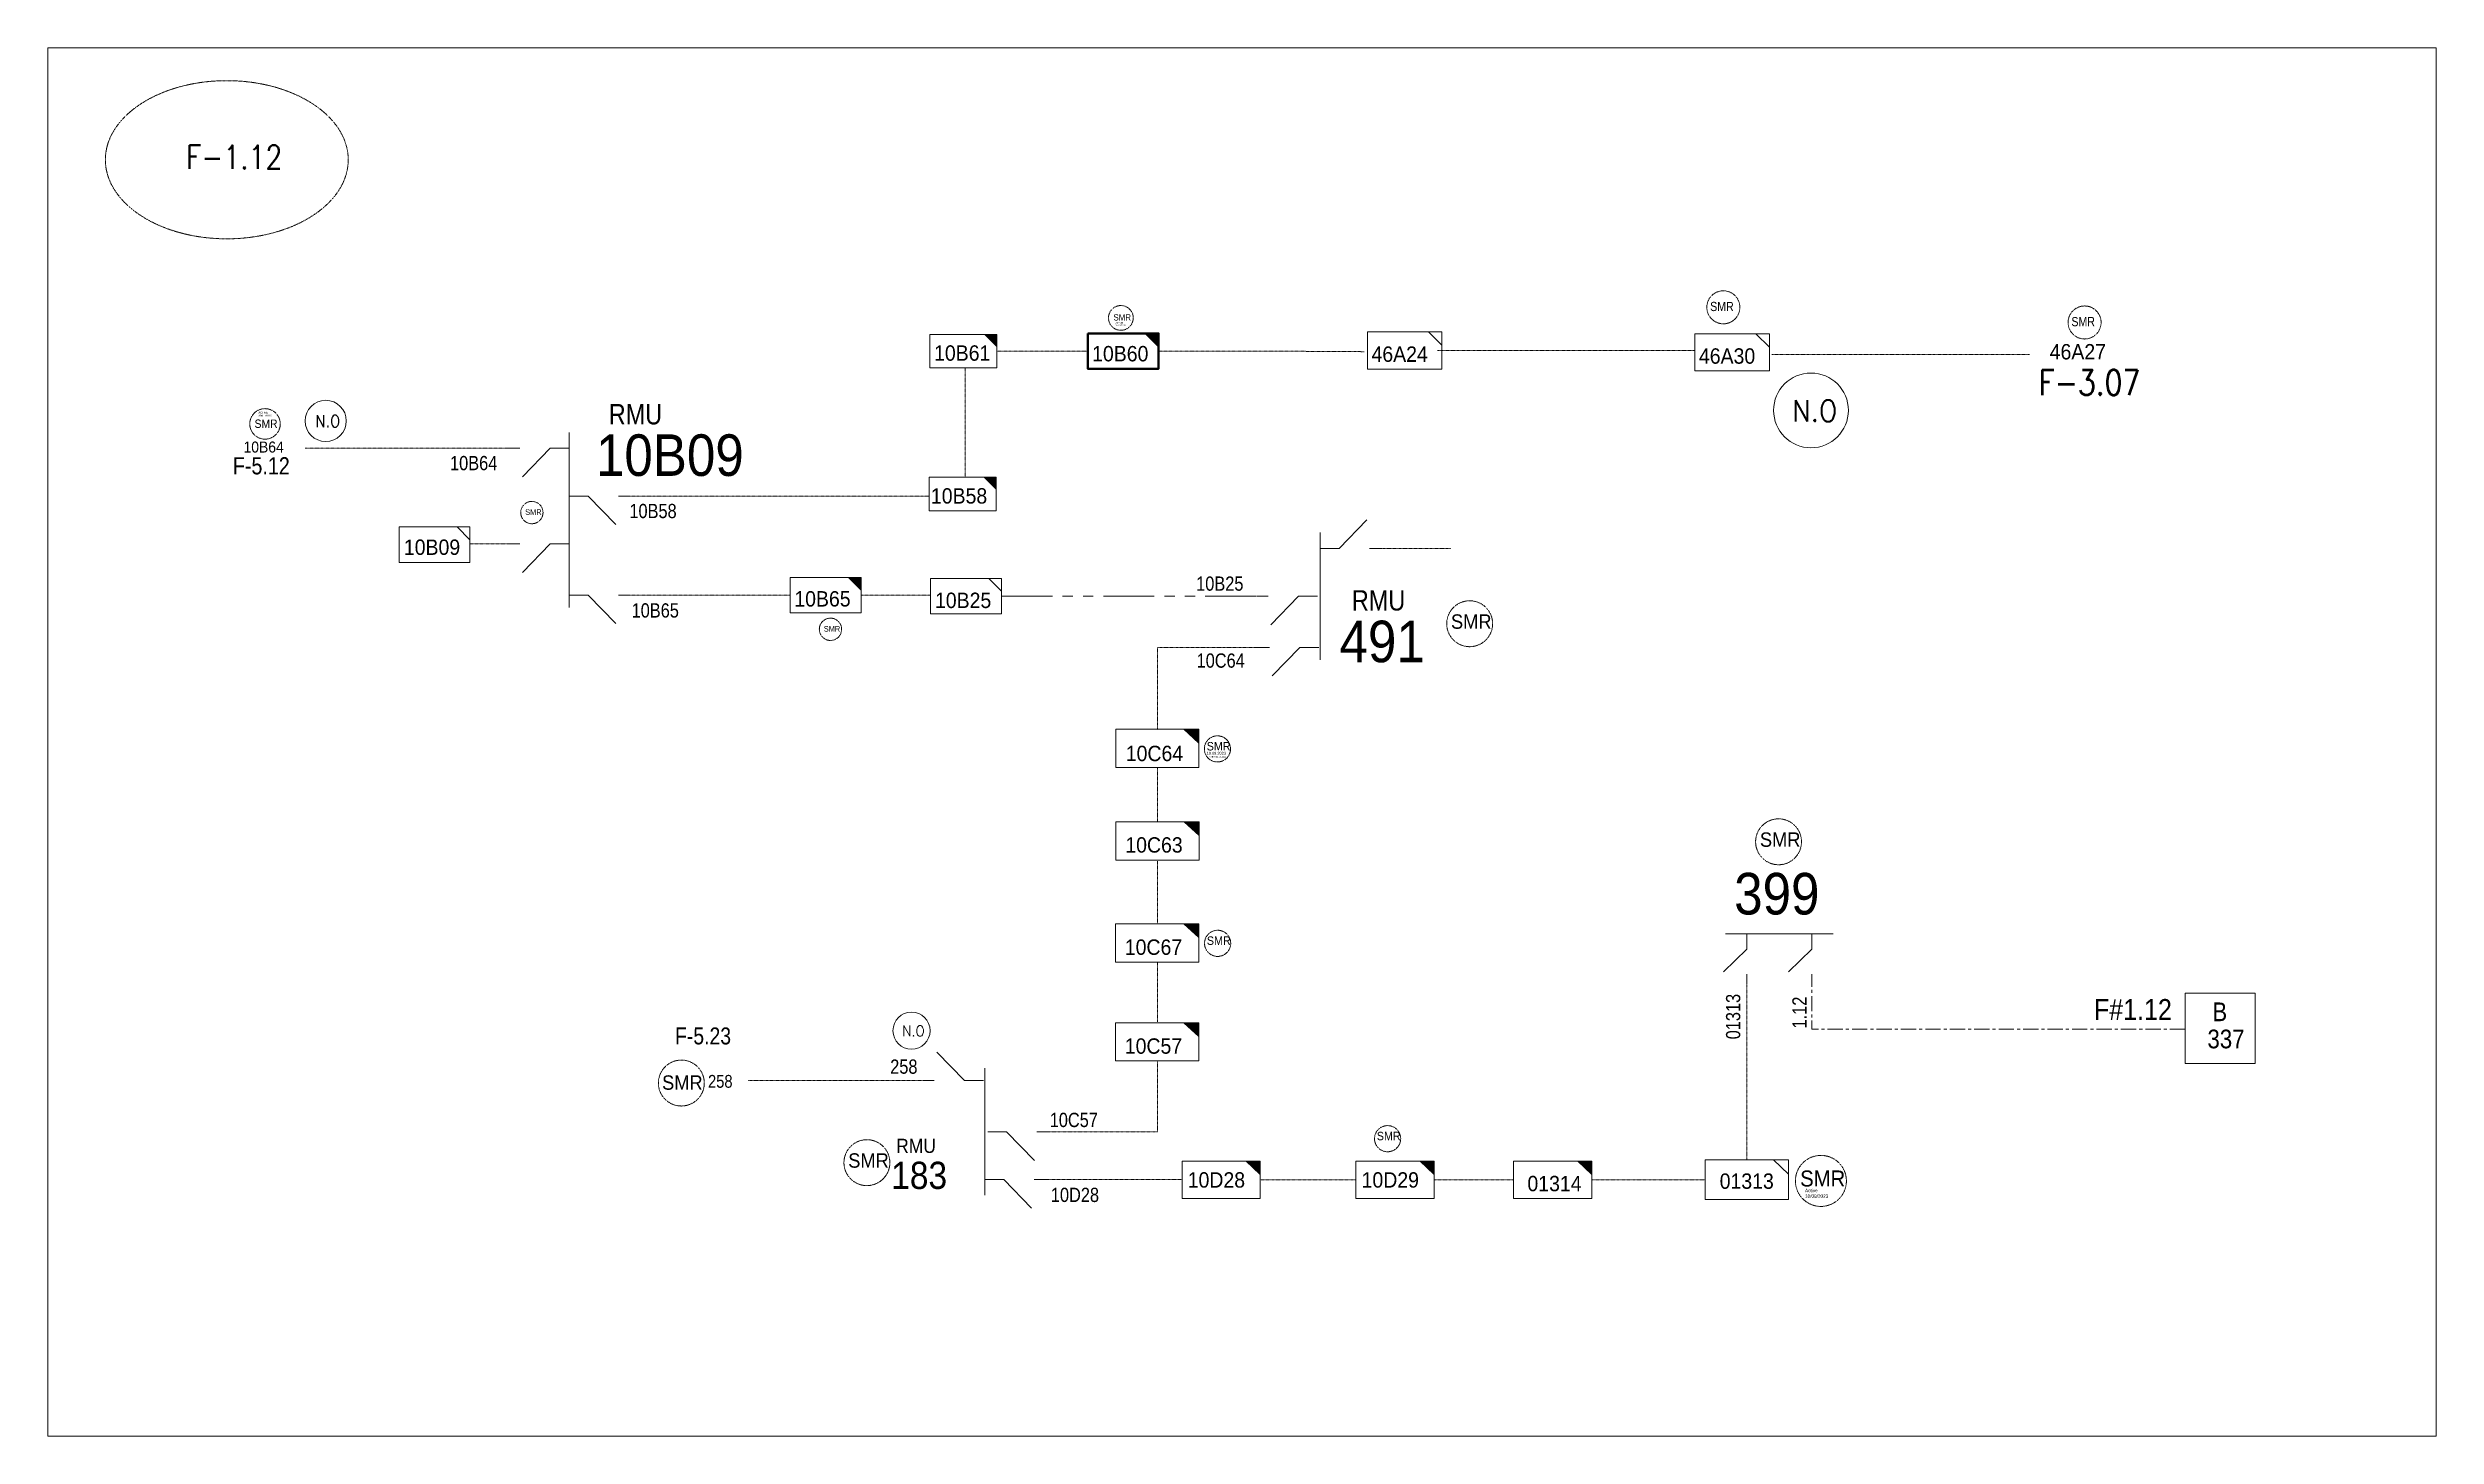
# Model space of a CAD drawing. Header units: metres. Extents: x 65984 to 144644, y -19036 to 23726.
# Drawn here: x 115236 to 116161, y 8049 to 8587 of the extents above; entities that cross this region are included whole.
import ezdxf
from ezdxf.enums import TextEntityAlignment as Align

# ---------------------------------------------------------------- set-up
doc = ezdxf.new("R2010")
doc.units = ezdxf.units.M
doc.header["$MEASUREMENT"] = 0
for name, pattern in [('( Center )', [2, 1.25, -0.25, 0.25, -0.25]), ('( Phantom )', [2.5, 1.25, -0.25, 0.25, -0.25, 0.25, -0.25]), ('DGN Style 3', [0.013877, 0, -0.013877])]:
    doc.linetypes.add(name, pattern=pattern)
doc.layers.get('0').update_dxf_attribs({"color": 95, "lineweight": 40})
for name, color, linetype, lineweight in [('d_eos', 111, 'Continuous', 40), ('d_eos no', 121, 'Continuous', 40), ('d_switch', 95, 'Continuous', 40), ('d_tf no', 6, 'Continuous', 40), ('d_ug cable', 95, 'Continuous', 40), ('d_ug main line', 95, 'Continuous', 40), ('FDR  1  05', 172, 'Continuous', 40), ('FDR  2  02', 36, 'Continuous', 40), ('fedr no', 95, 'Continuous', 40), ('GRID STATION 01', 7, 'Continuous', 40), ('Level 37', 7, 'Continuous', 0), ('O H MAIN FEEDER', 4, 'Continuous', 100), ('SW N O', 114, 'Continuous', 30)]:
    doc.layers.add(name, color=color, linetype=linetype, lineweight=lineweight)
doc.styles.add('NASKHF', font='naskhf.shx', dxfattribs={"height": 8})
doc.styles.add('Style-Arial', font='arial.ttf')
doc.styles.add('Style-ENGINEERING', font='ENGINEERING.shx')
doc.styles.add('Style-msdefault', font='msdefault.shx')
doc.styles.add('Style-STANDARD', font='STANDARD.shx')

msp = doc.modelspace()

# ---------------------------------------------------------------- texts
at = {"layer": 'd_eos no', "color": 2, "linetype": 'Continuous', "lineweight": 13, "style": 'Style-Arial', "width": 0.88}
for s, p in [('10B09', (115448.29, 8437.22)), ('491', (115736.28, 8365.07))]:
    msp.add_text(s, height=16.105, dxfattribs=at).set_placement(p, align=Align.TOP_LEFT)
msp.add_text('399', height=16.105, dxfattribs=at).set_placement((115922.17, 8251.27), align=Align.RIGHT)
at = {"layer": 'd_eos no', "color": 2, "linetype": 'Continuous', "lineweight": 13, "ltscale": 0.878637, "style": 'Style-Arial', "width": 0.88}
msp.add_text('RMU', height=5.493, dxfattribs=at).set_placement((115564.57, 8164.4), align=Align.TOP_LEFT)
at = {"layer": 'd_eos no', "color": 2, "linetype": 'Continuous', "lineweight": 13, "ltscale": 1.380582, "style": 'Style-Arial', "width": 0.88}
msp.add_text('183', height=10.55, dxfattribs=at).set_placement((115562.65, 8155.51), align=Align.TOP_LEFT)
at = {"layer": 'd_switch', "color": 55, "linetype": 'Continuous', "lineweight": 30, "style": 'Style-msdefault', "width": 0.857143}
for s, height, p in [('F-5.12', 6.655, (115307.66, 8428.37)), ('F-5.23', 6.553, (115478.91, 8207.5))]:
    msp.add_text(s, height=height, dxfattribs=at).set_placement(p, align=Align.TOP_LEFT)
at = {"layer": 'd_switch', "color": 7, "linetype": 'Continuous', "lineweight": 13, "style": 'Style-ENGINEERING', "width": 0.857143}
for s, p in [('10B64', (115391.77, 8428.85)), ('10B25', (115680.76, 8382.18)), ('10B65', (115462.1, 8371.79)), ('10C64', (115680.93, 8352.37)), ('258', (115562.26, 8195.11)), ('10C57', (115624.04, 8174.46)), ('10D28', (115624.48, 8145.44))]:
    msp.add_text(s, height=5.524, dxfattribs=at).set_placement(p, align=Align.TOP_LEFT)
at = {"layer": 'd_switch', "color": 2, "linetype": 'Continuous', "lineweight": 13, "style": 'Style-ENGINEERING', "width": 0.857143}
for s, height, p in [('10B58', 5.524, (115461.24, 8410.29)), ('258', 4.972, (115491.69, 8189.13))]:
    msp.add_text(s, height=height, dxfattribs=at).set_placement(p, align=Align.TOP_LEFT)
at = {"layer": 'd_switch', "color": 7, "linetype": 'Continuous', "lineweight": 13, "style": 'Style-ENGINEERING', "width": 0.857143}
for s, p in [('01313', (115885.97, 8202.92)), ('1.12', (115911.66, 8207.13))]:
    msp.add_text(s, height=5.524, rotation=90, dxfattribs=at).set_placement(p, align=Align.TOP_LEFT)
at = {"layer": 'd_tf no', "color": 1, "linetype": 'Continuous', "lineweight": 40, "style": 'Style-msdefault', "width": 0.945946}
for height, p in [(2.428, (115648.72, 8483.73)), (2.185, (115420.88, 8408.2)), (2.185, (115536.54, 8362.99)), (3.281, (115684.84, 8318.07)), (3.281, (115684.91, 8242.77)), (3.281, (115750.74, 8167.11))]:
    msp.add_text('SMR', height=height, dxfattribs=at).set_placement(p, align=Align.TOP_LEFT)
at = {"layer": 'd_tf no', "color": 17, "linetype": 'Continuous', "lineweight": 13, "style": 'Style-msdefault', "width": 0.945946}
for s, p in [('10B61', (115579.25, 8471.69)), ('46A24', (115748.68, 8471.26)), ('10B58', (115578.03, 8416.36)), ('10B25', (115579.6, 8375.91)), ('10C63', (115653.32, 8281.18)), ('10C57', (115653.12, 8203.29)), ('10D28', (115677.49, 8151.44)), ('01314', (115809.07, 8150.04))]:
    msp.add_text(s, height=5.959, dxfattribs=at).set_placement(p, align=Align.TOP_LEFT)
at = {"layer": 'd_tf no', "color": 121, "linetype": 'Continuous', "lineweight": 40, "style": 'Style-msdefault', "width": 0.945946}
msp.add_text('10B60', height=5.959, dxfattribs=at).set_placement((115640.46, 8471.44), align=Align.TOP_LEFT)
at = {"layer": 'd_tf no', "color": 2, "linetype": 'Continuous', "lineweight": 13, "style": 'Style-msdefault', "width": 0.945946}
for s, height, p in [('46A30', 5.959, (115875.49, 8470.53)), ('46A27', 5.959, (116011.35, 8472.19)), ('10B64', 4.261, (115311.79, 8434.43)), ('10B09', 5.959, (115373.9, 8396.49)), ('10B65', 5.959, (115525.12, 8376.49)), ('10C67', 5.959, (115653.12, 8241.59)), ('10D29', 5.959, (115744.84, 8151.44))]:
    msp.add_text(s, height=height, dxfattribs=at).set_placement(p, align=Align.TOP_LEFT)
at = {"layer": 'd_tf no', "color": 1, "linetype": 'Continuous', "lineweight": 13, "style": 'Style-msdefault', "width": 0.947368}
for height, p in [(5.582, (115779.45, 8367.5)), (5.582, (115899.1, 8283.05)), (5.582, (115473.9, 8188.96)), (5.582, (115546, 8158.78)), (6.202, (115914.69, 8152.12))]:
    msp.add_text('SMR', height=height, dxfattribs=at).set_placement(p, align=Align.TOP_LEFT)
at = {"layer": 'd_tf no', "color": 121, "linetype": 'Continuous', "lineweight": 13, "style": 'Style-msdefault', "width": 0.945946}
msp.add_text('01313', height=5.959, dxfattribs=at).set_placement((115883.53, 8150.98), align=Align.TOP_LEFT)
at = {"layer": 'd_tf no', "color": 121, "linetype": 'Continuous', "lineweight": 40, "insert": (115649.56, 8480.69), "char_height": 0.5749, "width": 7.3009, "attachment_point": 1, "style": 'NASKHF'}
msp.add_mtext('\\Fmsdefault;\\H1x;\\W0.945946;ACTIVE\\P19/12/2023', dxfattribs=at)
at = {"layer": 'd_tf no', "color": 2, "lineweight": 13, "insert": (115316.07, 8442.95), "char_height": 3.2359, "attachment_point": 1, "style": 'NASKHF'}
msp.add_mtext('\\Fmsdefault;\\H1x;\\W0.925;SMR\\P', dxfattribs=at)
at = {"layer": 'd_tf no', "color": 121, "linetype": 'Continuous', "lineweight": 13, "insert": (115317.57, 8446.02), "char_height": 0.7438, "attachment_point": 1, "style": 'NASKHF'}
msp.add_mtext('\\Fmsdefault;\\H1x;\\W0.945946;ACTIVE\\P30/11/2023', dxfattribs=at)
at = {"layer": 'd_tf no', "color": 121, "linetype": 'Continuous', "lineweight": 40, "attachment_point": 1, "style": 'NASKHF'}
for s, insert, char_height in [('\\Fmsdefault;\\H1x;\\W0.945946;19.09.2023', (115684.8, 8314.26), 1.0933), ('\\Fmsdefault;\\H1x;\\W0.945946;Active\\P10/09/2023', (115916.58, 8145.02), 1.3072)]:
    msp.add_mtext(s, dxfattribs=dict(at, insert=insert, char_height=char_height))
at = {"layer": 'd_tf no', "color": 7, "linetype": 'Continuous', "lineweight": 40, "true_color": 0xffffff, "insert": (115685.79, 8312.59), "char_height": 0.542, "width": 30.1527, "attachment_point": 1, "style": 'NASKHF'}
msp.add_mtext('\\fCalibri|b0|i0|c178178|p39;ACTIVE 02.10.2023\\P', dxfattribs=at)
at = {"layer": 'd_ug cable', "color": 121, "linetype": 'Continuous', "lineweight": 0, "style": 'Style-msdefault', "width": 0.945946}
msp.add_text('10C64', height=5.959, dxfattribs=at).set_placement((115653.5, 8316.61), align=Align.TOP_LEFT)
at = {"layer": 'fedr no', "color": 6, "linetype": 'Continuous', "lineweight": 13, "style": 'Style-STANDARD', "width": 0.909091}
msp.add_text('F-1.12', height=9.19, dxfattribs=at).set_placement((115308.21, 8544.58), align=Align.MIDDLE_CENTER)
at = {"layer": 'fedr no', "color": 55, "linetype": 'Continuous', "lineweight": 13, "style": 'Style-STANDARD', "width": 0.909091}
msp.add_text('F-3.07', height=9.726, dxfattribs=at).set_placement((116026.76, 8457.29), align=Align.MIDDLE_CENTER)
at = {"layer": 'GRID STATION 01', "color": 7, "linetype": 'Continuous', "lineweight": 13, "style": 'Style-msdefault', "width": 0.9}
msp.add_text('F#1.12', height=8.053, dxfattribs=at).set_placement((116028.49, 8210.46))
at = {"layer": 'GRID STATION 01', "color": 17, "linetype": 'Continuous', "lineweight": 13, "style": 'Style-msdefault', "width": 0.888889}
for s, height, p in [('B', 7.25, (116080.09, 8217.19)), ('337', 7.247, (116086.82, 8206.68))]:
    msp.add_text(s, height=height, dxfattribs=at).set_placement(p, align=Align.TOP_RIGHT)
at = {"layer": 'Level 37', "color": 1, "linetype": 'Continuous', "lineweight": 13, "ltscale": 0.9, "style": 'Style-msdefault', "width": 0.86}
for p in [(115888.96, 8488.53), (116028.87, 8482.66)]:
    msp.add_text('SMR', height=3.572, rotation=0.00037, dxfattribs=at).set_placement(p, align=Align.TOP_RIGHT)
at = {"layer": 'Level 37', "color": 2, "linetype": 'Continuous', "lineweight": 13, "style": 'Style-msdefault', "width": 0.86}
for p in [(115473.92, 8448.96), (115761.74, 8376.87)]:
    msp.add_text('RMU', height=7.891, rotation=0.00037, dxfattribs=at).set_placement(p, align=Align.TOP_RIGHT)

# ---------------------------------------------------------------- blocks, each defined once
blk = doc.blocks.new('TF_8')
at = {"color": 0, "linetype": 'ByBlock', "lineweight": -2}
blk.add_line((6.3, 4.95), (9.9, 1.35), dxfattribs=at)
blk.add_3dface([(-10.1, 4.95), (9.9, 4.95), (9.9, -5.05), (-10.1, -5.05)], dxfattribs=at)
blk = doc.blocks.new('exist.us-1000kva')
at = {"color": 0, "linetype": 'ByBlock', "lineweight": -2, "flags": 128}
blk.add_lwpolyline([(40, 12.9), (32.8, 20), (40, 20)], close=True, dxfattribs=at)
at = {"color": 0, "linetype": 'ByBlock', "lineweight": -2, "extrusion": (0, 0, -1)}
blk.add_solid([(-40, 12.9), (-32.8, 20), (-40, 20)], dxfattribs=at)
at = {"color": 0, "linetype": 'ByBlock', "lineweight": -2, "xscale": 2, "yscale": 2}
blk.add_blockref('TF_8', (20.2, 10.1), dxfattribs=at)
blk = doc.blocks.new('*U3948')
at = {"layer": 'SW N O', "color": 3, "lineweight": 13, "ltscale": 0.426762}
blk.add_circle((0, 0), 16.8, dxfattribs=at)
at = {"layer": 'SW N O', "color": 3, "lineweight": 13, "style": 'Style-STANDARD'}
blk.add_text('N.O', height=9.6, dxfattribs=at).set_placement((1.7, -0.2), align=Align.MIDDLE_CENTER)
blk = doc.blocks.new('*U3975')
at = {"layer": 'SW N O', "color": 3, "lineweight": 13, "ltscale": 0.426762}
blk.add_circle((0, 0), 16.8, dxfattribs=at)
at = {"layer": 'SW N O', "color": 3, "lineweight": 13, "style": 'Style-STANDARD'}
blk.add_text('N.O', height=9.6, dxfattribs=at).set_placement((1.7, -0.2), align=Align.MIDDLE_CENTER)
blk = doc.blocks.new('*U4207')
at = {"layer": 'SW N O', "color": 3, "lineweight": 13, "ltscale": 0.426762}
blk.add_circle((0, 0), 16.8, dxfattribs=at)
at = {"layer": 'SW N O', "color": 3, "lineweight": 13, "style": 'Style-STANDARD'}
blk.add_text('N.O', height=9.6, dxfattribs=at).set_placement((1.7, -0.2), align=Align.MIDDLE_CENTER)

# ---------------------------------------------------------------- linework, layer by layer
at = {"layer": 'd_eos', "color": 2, "linetype": 'Continuous', "lineweight": 13, "ltscale": 1.007494}
for p, q in [((115437.87, 8370.13), (115437.87, 8437.88)), ((115418.79, 8431.82), (115414.33, 8431.82)), ((115430.54, 8431.82), (115419.81, 8420.77)), ((115437.88, 8431.82), (115430.54, 8431.82)), ((115437.87, 8413.3), (115445.21, 8413.3)), ((115445.21, 8413.3), (115455.94, 8402.24)), ((115456.96, 8413.3), (115461.42, 8413.3)), ((115736.15, 8393.03), (115746.88, 8404.08)), ((115418.79, 8394.78), (115414.33, 8394.78)), ((115430.54, 8394.77), (115419.81, 8383.72)), ((115437.87, 8394.77), (115430.54, 8394.77)), ((115728.81, 8393.03), (115736.15, 8393.03)), ((115728.82, 8349.86), (115728.82, 8399.14)), ((115747.9, 8393.03), (115752.36, 8393.03)), ((115437.87, 8374.96), (115445.21, 8374.96)), ((115445.21, 8374.96), (115455.94, 8363.91)), ((115456.96, 8374.96), (115461.42, 8374.96)), ((115708.66, 8374.56), (115704.2, 8374.56)), ((115720.41, 8374.55), (115709.68, 8363.5)), ((115727.75, 8374.56), (115720.41, 8374.56)), ((115709.15, 8354.7), (115704.69, 8354.7)), ((115720.89, 8354.69), (115710.17, 8343.64)), ((115728.23, 8354.69), (115720.89, 8354.69)), ((115591.02, 8186.94), (115580.3, 8198)), ((115598.95, 8191.78), (115598.95, 8142.5)), ((115579.28, 8186.94), (115574.82, 8186.94)), ((115598.36, 8186.95), (115591.02, 8186.94)), ((115600.02, 8167.08), (115607.35, 8167.08)), ((115607.35, 8167.08), (115618.08, 8156.03)), ((115619.1, 8167.08), (115623.56, 8167.08)), ((115598.95, 8148.61), (115606.28, 8148.61)), ((115606.28, 8148.61), (115617.01, 8137.56)), ((115618.03, 8148.61), (115622.49, 8148.61))]:
    msp.add_line(p, q, dxfattribs=at)
at = {"layer": 'd_eos', "color": 2, "linetype": 'Continuous', "lineweight": 13, "ltscale": 0.885233}
for p, q in [((115927.51, 8243.78), (115885.78, 8243.78)), ((115894.04, 8243.78), (115894.04, 8237.78)), ((115919.24, 8243.78), (115919.24, 8237.77)), ((115894.04, 8237.78), (115885, 8229)), ((115919.24, 8237.77), (115910.2, 8229)), ((115894.04, 8228.17), (115894.04, 8224.52)), ((115919.24, 8228.16), (115919.24, 8224.52))]:
    msp.add_line(p, q, dxfattribs=at)
at = {"layer": 'd_ug cable', "color": 17, "linetype": 'DGN Style 3', "lineweight": 13}
for p, q in [((115638.8, 8469.46), (115603.52, 8469.46)), ((115873.92, 8469.71), (115774.13, 8469.71)), ((116003.48, 8468.13), (115903.69, 8468.13)), ((115551.06, 8374.96), (115577.88, 8374.96)), ((115894.04, 8224.52), (115894.04, 8156.19)), ((115622.49, 8148.61), (115675.29, 8148.61)), ((115705.57, 8148.54), (115742.64, 8148.54)), ((115772.92, 8148.54), (115803.71, 8148.54)), ((115833.99, 8148.54), (115877.94, 8148.54))]:
    msp.add_line(p, q, dxfattribs=at)
at = {"layer": 'd_ug cable', "color": 2, "linetype": 'DGN Style 3', "lineweight": 13}
msp.add_line((115752.36, 8393.03), (115779.41, 8393.03), dxfattribs=at)
at = {"layer": 'd_ug cable', "color": 17, "linetype": 'DGN Style 3', "lineweight": 13, "flags": 128}
for points in [[(115745.83, 8469.23), (115708.19, 8469.46), (115666.19, 8469.46)], [(115591.33, 8420.85), (115591.33, 8462.72)], [(115461.42, 8413.3), (115577.41, 8413.3)], [(115461.42, 8374.96), (115523.56, 8374.96)], [(115704.69, 8354.7), (115665.8, 8354.7), (115665.8, 8322.75)], [(115665.8, 8308.28), (115665.8, 8287.14)], [(115665.8, 8271.95), (115665.8, 8247.65)], [(115665.8, 8232.84), (115665.8, 8209.7)], [(115665.8, 8194.46), (115665.8, 8167.08), (115623.6, 8167.08)]]:
    msp.add_lwpolyline(points, dxfattribs=at)
at = {"layer": 'd_ug cable', "color": 112, "linetype": 'DGN Style 3', "lineweight": 13, "flags": 128}
msp.add_lwpolyline([(115414.33, 8431.82), (115335.69, 8431.82)], dxfattribs=at)
at = {"layer": 'd_ug cable', "color": 2, "linetype": 'DGN Style 3', "lineweight": 13, "flags": 128}
msp.add_lwpolyline([(115399.47, 8394.77), (115414.33, 8394.78)], dxfattribs=at)
at = {"layer": 'd_ug cable', "color": 95, "linetype": 'DGN Style 3', "lineweight": 13, "flags": 128}
msp.add_lwpolyline([(115574.49, 8186.91), (115507.1, 8186.91)], dxfattribs=at)
at = {"layer": 'd_ug cable', "color": 2, "linetype": 'DGN Style 3', "lineweight": 13}
for centre, radius in [((115884.95, 8486.42), 6.4), ((115651.59, 8482.31), 4.8), ((116024.86, 8480.54), 6.4), ((115423.47, 8406.92), 4.32), ((115786.69, 8363.87), 8.89), ((115539.12, 8361.71), 4.32), ((115689, 8315.39), 5.07), ((115906.33, 8279.42), 8.89), ((115689.07, 8240.09), 5.07), ((115481.36, 8185.98), 8.89), ((115754.9, 8164.43), 5.07), ((115553.23, 8155.15), 8.89), ((115922.73, 8148.08), 9.88)]:
    msp.add_circle(centre, radius, dxfattribs=at)
at = {"layer": 'd_ug cable', "color": 1, "linetype": 'DGN Style 3', "lineweight": 13}
msp.add_circle((115320.11, 8441.26), 5.91, dxfattribs=at)
at = {"layer": 'd_ug main line', "color": 17, "linetype": '( Phantom )', "lineweight": 13, "ltscale": 15.782998, "flags": 128}
msp.add_lwpolyline([(115605.37, 8374.56), (115704.2, 8374.56)], dxfattribs=at)
at = {"layer": 'd_ug main line', "color": 17, "linetype": '( Center )', "lineweight": 13, "ltscale": 4.734899, "flags": 128}
msp.add_lwpolyline([(116063.8, 8206.81), (115919.24, 8206.81), (115919.24, 8224.52)], dxfattribs=at)
at = {"layer": 'fedr no', "color": 82, "linetype": 'DGN Style 3', "lineweight": 13, "true_color": 0x1dc70e}
msp.add_ellipse((115305.31, 8543.57), major_axis=(47.03, 0), ratio=0.651175, dxfattribs=at)
at = {"layer": 'GRID STATION 01', "color": 17, "lineweight": 13, "ltscale": 0.379284, "flags": 128}
msp.add_lwpolyline([(116063.8, 8220.77), (116063.8, 8193.56), (116090.94, 8193.56), (116090.94, 8220.77)], close=True, dxfattribs=at)
at = {"layer": 'O H MAIN FEEDER', "color": 140, "linetype": 'Continuous', "lineweight": 13, "flags": 128}
msp.add_lwpolyline([(115235.97, 8586.93), (116161.05, 8586.93), (116161.05, 8049.2), (115235.97, 8049.2)], close=True, dxfattribs=at)

# ---------------------------------------------------------------- block references
at = {"layer": 'd_tf no', "color": 2, "linetype": 'Continuous', "lineweight": 40, "xscale": 0.6849235432021006, "yscale": 0.6849235432021006, "zscale": 0.647083918121878, "rotation": 359.9999999999999}
msp.add_blockref('exist.us-1000kva', (115638.8, 8462.61), dxfattribs=at)
at = {"layer": 'd_ug cable', "color": 2, "linetype": 'Continuous', "lineweight": 0, "xscale": 0.8052550000000004, "yscale": 0.7408346000000005, "zscale": 0.6873048980730748, "rotation": 359.9999999999999}
msp.add_blockref('exist.us-1000kva', (115649.59, 8308.17), dxfattribs=at)
at = {"layer": 'FDR  1  05', "color": 17, "linetype": 'Continuous', "lineweight": 13, "rotation": 359.9999999999999}
for name, p, xscale, yscale, zscale in [('exist.us-1000kva', (115577.64, 8462.99), 0.647083918121878, 0.647083918121878, 0.647083918121878), ('TF_8', (115761.66, 8469.78), 1.442382419093623, 1.442382419093623, 0.6873048980730748), ('exist.us-1000kva', (115577.41, 8407.65), 0.647083918121878, 0.647083918121878, 0.647083918121878), ('TF_8', (115591.77, 8374.63), 1.37460979614615, 1.37460979614615, 0.6873048980730748), ('exist.us-1000kva', (115649.7, 8272.34), 0.8052550000000004, 0.7408346000000005, 0.6873048980730748), ('exist.us-1000kva', (115649.54, 8194.54), 0.8052550000000004, 0.7408346000000005, 0.6873048980730748), ('exist.us-1000kva', (115675.29, 8141.29), 0.7569397000000003, 0.7247295000000004, 0.6873048980730748), ('exist.us-1000kva', (115803.71, 8141.29), 0.7569397000000003, 0.7247295000000004, 0.6873048980730748)]:
    msp.add_blockref(name, p, dxfattribs=dict(at, xscale=xscale, yscale=yscale, zscale=zscale))
at = {"layer": 'FDR  1  05', "color": 2, "linetype": 'Continuous', "lineweight": 13, "zscale": 0.6873048980730748, "rotation": 359.9999999999999}
for name, p, xscale, yscale in [('TF_8', (115888.48, 8469.05), 1.442382419093623, 1.442382419093623), ('TF_8', (115385.89, 8394.54), 1.37460979614615, 1.37460979614615), ('exist.us-1000kva', (115523.56, 8368.09), 0.6873048980730748, 0.6873048980730748), ('exist.us-1000kva', (115649.54, 8232.84), 0.8052550000000004, 0.7408346000000005), ('exist.us-1000kva', (115742.64, 8141.29), 0.7569397000000003, 0.7247295000000004)]:
    msp.add_blockref(name, p, dxfattribs=dict(at, xscale=xscale, yscale=yscale))
at = {"layer": 'FDR  1  05', "color": 2, "linetype": 'Continuous', "lineweight": 13, "xscale": 1.610510000000001, "yscale": 1.5299845, "zscale": 0.6873048980730748}
msp.add_blockref('TF_8', (115894.2, 8148.61), dxfattribs=at)
at = {"layer": 'FDR  2  02', "color": 2, "linetype": 'Continuous', "lineweight": 13, "xscale": 1.37460979614615, "yscale": 1.37460979614615, "zscale": 0.6873048980730748, "rotation": 359.9999999999999}
msp.add_blockref('TF_8', (115385.89, 8394.54), dxfattribs=at)
at = {"layer": 'SW N O', "color": 3, "lineweight": 13}
for name, p, xscale, yscale, zscale in [('*U4207', (115918.89, 8446.49), 0.86207800753542, 0.86207800753542, 0.86207800753542), ('*U3948', (115343.62, 8442.41), 0.4752123217293718, 0.4752123217293718, 0.4752123217293718), ('*U3975', (115570.52, 8206.26), 0.4276910895564346, 0.4276910895564346, 0.4276910895564346)]:
    msp.add_blockref(name, p, dxfattribs=dict(at, xscale=xscale, yscale=yscale, zscale=zscale))

msp.set_redraw_order([(e.dxf.handle, doc.entitydb.next_handle()) for e in msp.query("TEXT MTEXT ATTDEF DIMENSION ARC_DIMENSION")])  # texts and dimensions are drawn at this point

doc.saveas('drawing.dxf')
